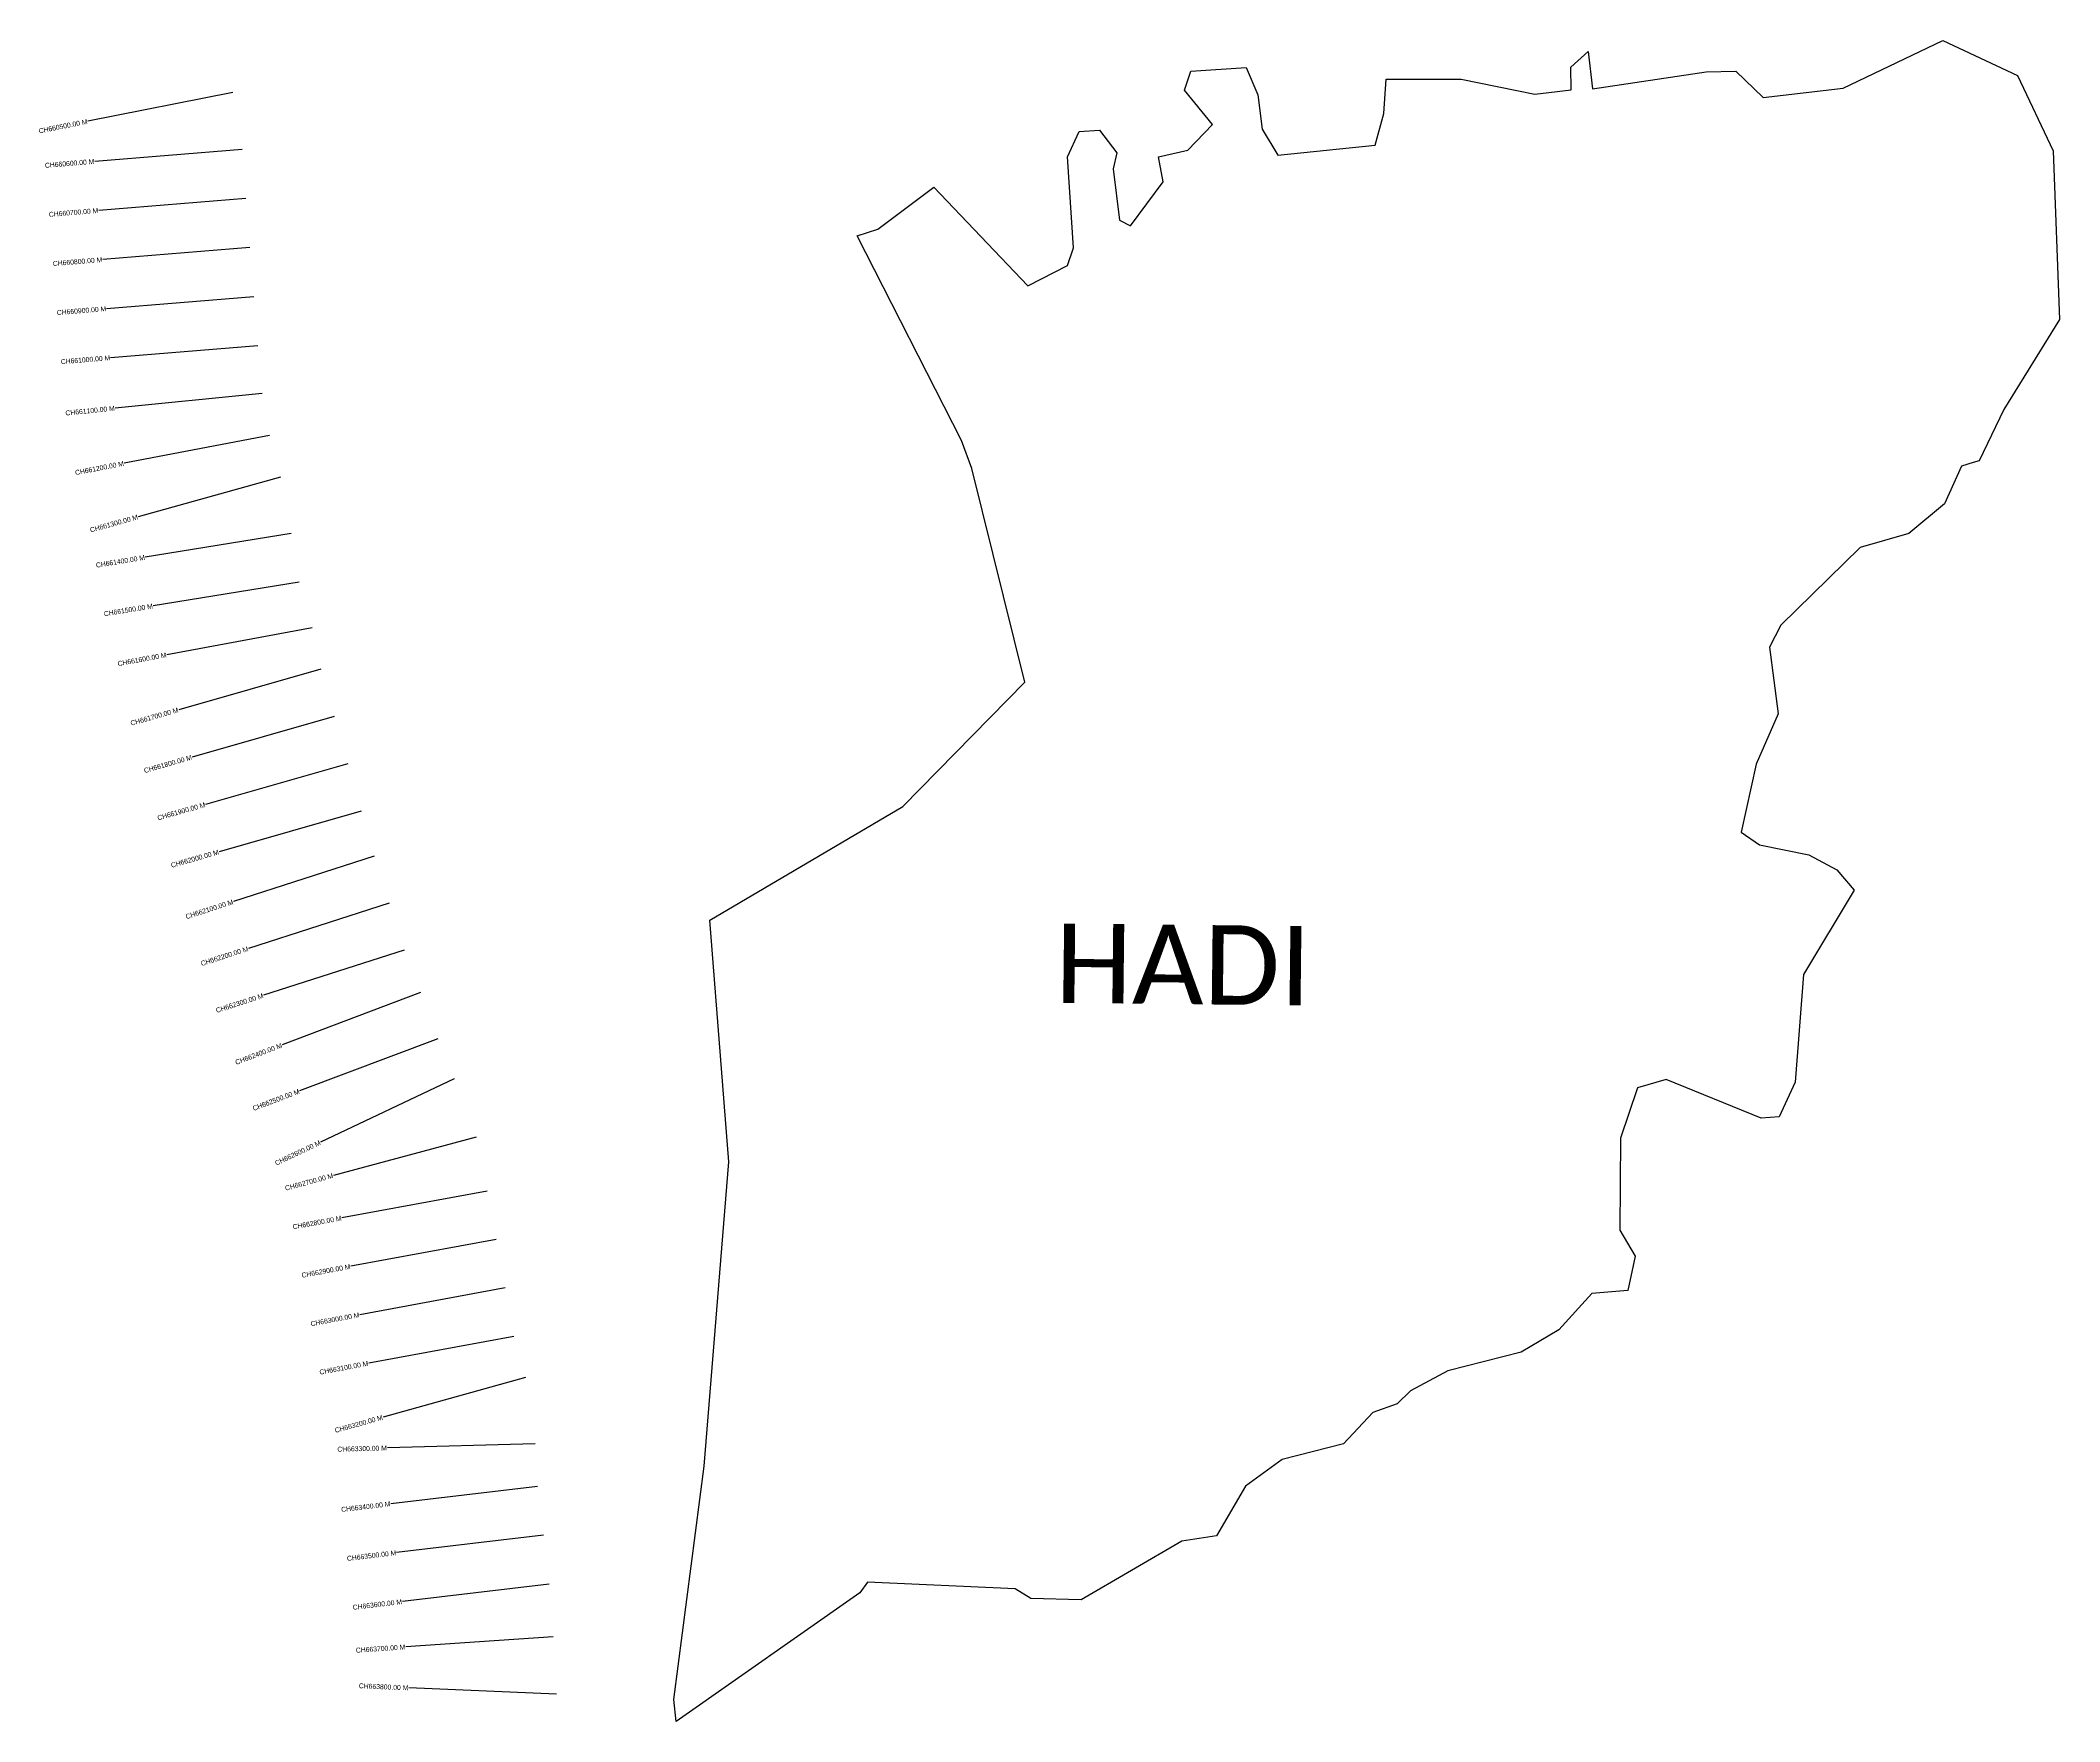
# Model space of a CAD drawing. Header units: metres. Extents: x 334231 to 338331, y 1782039 to 1785453.
import ezdxf
from ezdxf.enums import TextEntityAlignment as Align

# ---------------------------------------------------------------- set-up
doc = ezdxf.new("R2010")
doc.units = ezdxf.units.M
for name, color, linetype in [('CS', 134, 'Continuous'), ('CSMark', 6, 'Continuous'), ('village', 3, 'Continuous'), ('VILLAGE NAME', 250, 'Continuous')]:
    doc.layers.add(name, color=color, linetype=linetype)

msp = doc.modelspace()

# ---------------------------------------------------------------- linework, layer by layer
at = {"layer": 'CS'}
for p, q in [((334621.2, 1785346.9), (334327, 1785288.4)), ((334640.1, 1785231.2), (334341.1, 1785207.1)), ((334648.1, 1785131.5), (334349.1, 1785107.4)), ((334656.2, 1785031.9), (334357.2, 1785007.7)), ((334664.2, 1784932.2), (334365.2, 1784908)), ((334672.3, 1784832.5), (334373.3, 1784808.4)), ((334681.2, 1784735.7), (334382.6, 1784706)), ((334695.6, 1784650.5), (334400.9, 1784594)), ((334718.5, 1784565.9), (334429.5, 1784485.5)), ((334739.9, 1784451.5), (334443.7, 1784403.3)), ((334755.9, 1784352.8), (334459.8, 1784304.6)), ((334782.5, 1784259.8), (334487.5, 1784205.3)), ((334800, 1784175.9), (334511.5, 1784093.8)), ((334827.4, 1784079.7), (334538.8, 1783997.6)), ((334854.7, 1783983.5), (334566.2, 1783901.4)), ((334882.1, 1783887.4), (334593.6, 1783805.2)), ((334908.2, 1783796.2), (334622.7, 1783704.2)), ((334938.9, 1783701), (334653.3, 1783609)), ((334969.5, 1783605.8), (334684, 1783513.8)), ((335002.3, 1783519.3), (334721.7, 1783413.1)), ((335037.7, 1783425.8), (334757.1, 1783319.6)), ((335070.6, 1783344.5), (334799.5, 1783215.9)), ((335115.5, 1783226.1), (334825.8, 1783148.2)), ((335137.9, 1783116.4), (334842.8, 1783061.9)), ((335156, 1783018), (334861, 1782963.6)), ((335174.2, 1782919.7), (334879.2, 1782865.2)), ((335192.3, 1782821.4), (334897.3, 1782766.9)), ((335215.5, 1782737.9), (334926.5, 1782657.4)), ((335235, 1782602.9), (334935.2, 1782594.9)), ((335240.3, 1782516.8), (334942.3, 1782481.6)), ((335252, 1782417.5), (334954.1, 1782382.3)), ((335263.7, 1782318.2), (334965.8, 1782282.9)), ((335271.9, 1782211), (334972.6, 1782190.7)), ((335278.5, 1782094.6), (334978.8, 1782107.6))]:
    msp.add_line(p, q, dxfattribs=at)
at = {"layer": 'village', "color": 4}
msp.add_polyline3d([(337673.2, 1785390.4, 0), (337729.1, 1785336.9, 0), (337891.5, 1785356, 0), (338093.6, 1785452.7, 0), (338245.3, 1785381.2, 0), (338317.5, 1785228.3, 0), (338330.7, 1784886, 0), (338217.7, 1784703.6, 0), (338167.4, 1784598.9, 0), (338155.5, 1784595.5, 0), (338131.3, 1784588.4, 0), (338096.9, 1784512, 0), (338024.5, 1784451.5, 0), (337925.6, 1784422.8, 0), (337764.4, 1784265.2, 0), (337741.6, 1784220.5, 0), (337759.4, 1784085.5, 0), (337714.3, 1783983.3, 0), (337683.9, 1783845.2, 0), (337721.4, 1783819.3, 0), (337821.6, 1783799.3, 0), (337878.5, 1783768.6, 0), (337913.7, 1783727.3, 0), (337810.6, 1783556.3, 0), (337793.5, 1783337.6, 0), (337761.3, 1783267, 0), (337724.6, 1783264.7, 0), (337531.8, 1783342.8, 0), (337473.9, 1783326.2, 0), (337439.1, 1783223.5, 0), (337437.5, 1783037.1, 0), (337469.2, 1782984.4, 0), (337454.2, 1782914.5, 0), (337381, 1782908.3, 0), (337313.8, 1782834.5, 0), (337237.5, 1782789.6, 0), (337088.3, 1782751.6, 0), (337012.7, 1782711, 0), (336985.4, 1782684.2, 0), (336936.3, 1782667, 0), (336876.5, 1782602.9, 0), (336752.4, 1782571.5, 0), (336677.4, 1782517.1, 0), (336618.8, 1782416.4, 0), (336548.5, 1782405.3, 0), (336343.7, 1782286.6, 0), (336242.1, 1782289.2, 0), (336210.3, 1782308.7, 0), (335909.8, 1782322.3, 0), (335894.9, 1782300.3, 0), (335521.6, 1782039.1, 0), (335516.8, 1782084.3, 0), (335578.8, 1782557.6, 0), (335628.8, 1783176, 0), (335590.1, 1783666.4, 0), (335981.9, 1783897.3, 0), (336229.8, 1784149.4, 0), (336122.1, 1784583.5, 0), (336100.8, 1784640.3, 0), (335889.1, 1785056.1, 0), (335930.8, 1785069.2, 0), (336044.8, 1785154.8, 0), (336236, 1784954.2, 0), (336316.4, 1784995.7, 0), (336328.7, 1785031.7, 0), (336316, 1785216.3, 0), (336339.8, 1785267.8, 0), (336381.2, 1785270.2, 0), (336416.1, 1785224.1, 0), (336409.1, 1785191.6, 0), (336421.5, 1785088, 0), (336443.9, 1785075.9, 0), (336510.5, 1785165.8, 0), (336501.2, 1785216.4, 0), (336560.8, 1785229.9, 0), (336610.9, 1785282, 0), (336554.1, 1785351.8, 0), (336566.9, 1785390.5, 0), (336679, 1785397.8, 0), (336703, 1785342.4, 0), (336711.7, 1785272.4, 0), (336743.3, 1785219.6, 0), (336940.7, 1785240.3, 0), (336958.6, 1785304, 0), (336963.1, 1785373.8, 0), (337115.9, 1785373.7, 0), (337265.3, 1785343.4, 0), (337339.1, 1785352, 0), (337338.3, 1785398.4, 0), (337373.2, 1785430, 0), (337382, 1785354.3, 0), (337613.1, 1785388.8, 0), (337673.2, 1785390.4, 0)], close=True, dxfattribs=at)

# ---------------------------------------------------------------- texts
at = {"layer": 'CSMark'}
for s, rotation, p in [('CH660500.00 M', 11.2369, (334326, 1785288.2)), ('CH660600.00 M', 4.6176, (334340.1, 1785207)), ('CH660700.00 M', 4.6176, (334348.1, 1785107.3)), ('CH660800.00 M', 4.6176, (334356.2, 1785007.6)), ('CH660900.00 M', 4.6176, (334364.2, 1784908)), ('CH661000.00 M', 4.6176, (334372.3, 1784808.3)), ('CH661100.00 M', 5.6853, (334381.6, 1784705.9)), ('CH661200.00 M', 10.8567, (334400, 1784593.8)), ('CH661300.00 M', 15.5402, (334428.5, 1784485.2)), ('CH661400.00 M', 9.2409, (334442.8, 1784403.1)), ('CH661500.00 M', 9.2409, (334458.8, 1784304.4)), ('CH661600.00 M', 10.4577, (334486.5, 1784205.2)), ('CH661700.00 M', 15.8864, (334510.5, 1784093.5)), ('CH661800.00 M', 15.8864, (334537.9, 1783997.3)), ('CH661900.00 M', 15.8864, (334565.2, 1783901.2)), ('CH662000.00 M', 15.8864, (334592.6, 1783805)), ('CH662100.00 M', 17.8467, (334621.7, 1783703.9)), ('CH662200.00 M', 17.8467, (334652.4, 1783608.7)), ('CH662300.00 M', 17.8467, (334683, 1783513.5)), ('CH662400.00 M', 20.7321, (334720.8, 1783412.8)), ('CH662500.00 M', 20.7321, (334756.2, 1783319.3)), ('CH662600.00 M', 25.3851, (334798.6, 1783215.4)), ('CH662700.00 M', 15.0394, (334824.8, 1783148)), ('CH662800.00 M', 10.4624, (334841.9, 1783061.7)), ('CH662900.00 M', 10.4624, (334860, 1782963.4)), ('CH663000.00 M', 10.4624, (334878.2, 1782865)), ('CH663100.00 M', 10.4624, (334896.3, 1782766.7)), ('CH663200.00 M', 15.5669, (334925.5, 1782657.1)), ('CH663300.00 M', 1.5393, (334934.2, 1782594.8)), ('CH663400.00 M', 6.7425, (334941.3, 1782481.4)), ('CH663500.00 M', 6.7425, (334953.1, 1782382.1)), ('CH663600.00 M', 6.7425, (334964.8, 1782282.8)), ('CH663700.00 M', 3.8611, (334971.6, 1782190.7)), ('CH663800.00 M', 357.5141, (334977.8, 1782107.6))]:
    msp.add_text(s, height=10, rotation=rotation, dxfattribs=at).set_placement(p, align=Align.MIDDLE_RIGHT)
at = {"layer": 'VILLAGE NAME', "insert": (336292.2, 1783659.8), "char_height": 161.109, "attachment_point": 1, "rotation": 359.3742}
msp.add_mtext_dynamic_manual_height_columns('{\\fCalibri|b0|i0|c0|p34;HADI}', width=1589.786, gutter_width=805.5, heights=[0], dxfattribs=at)

doc.saveas('drawing.dxf')
